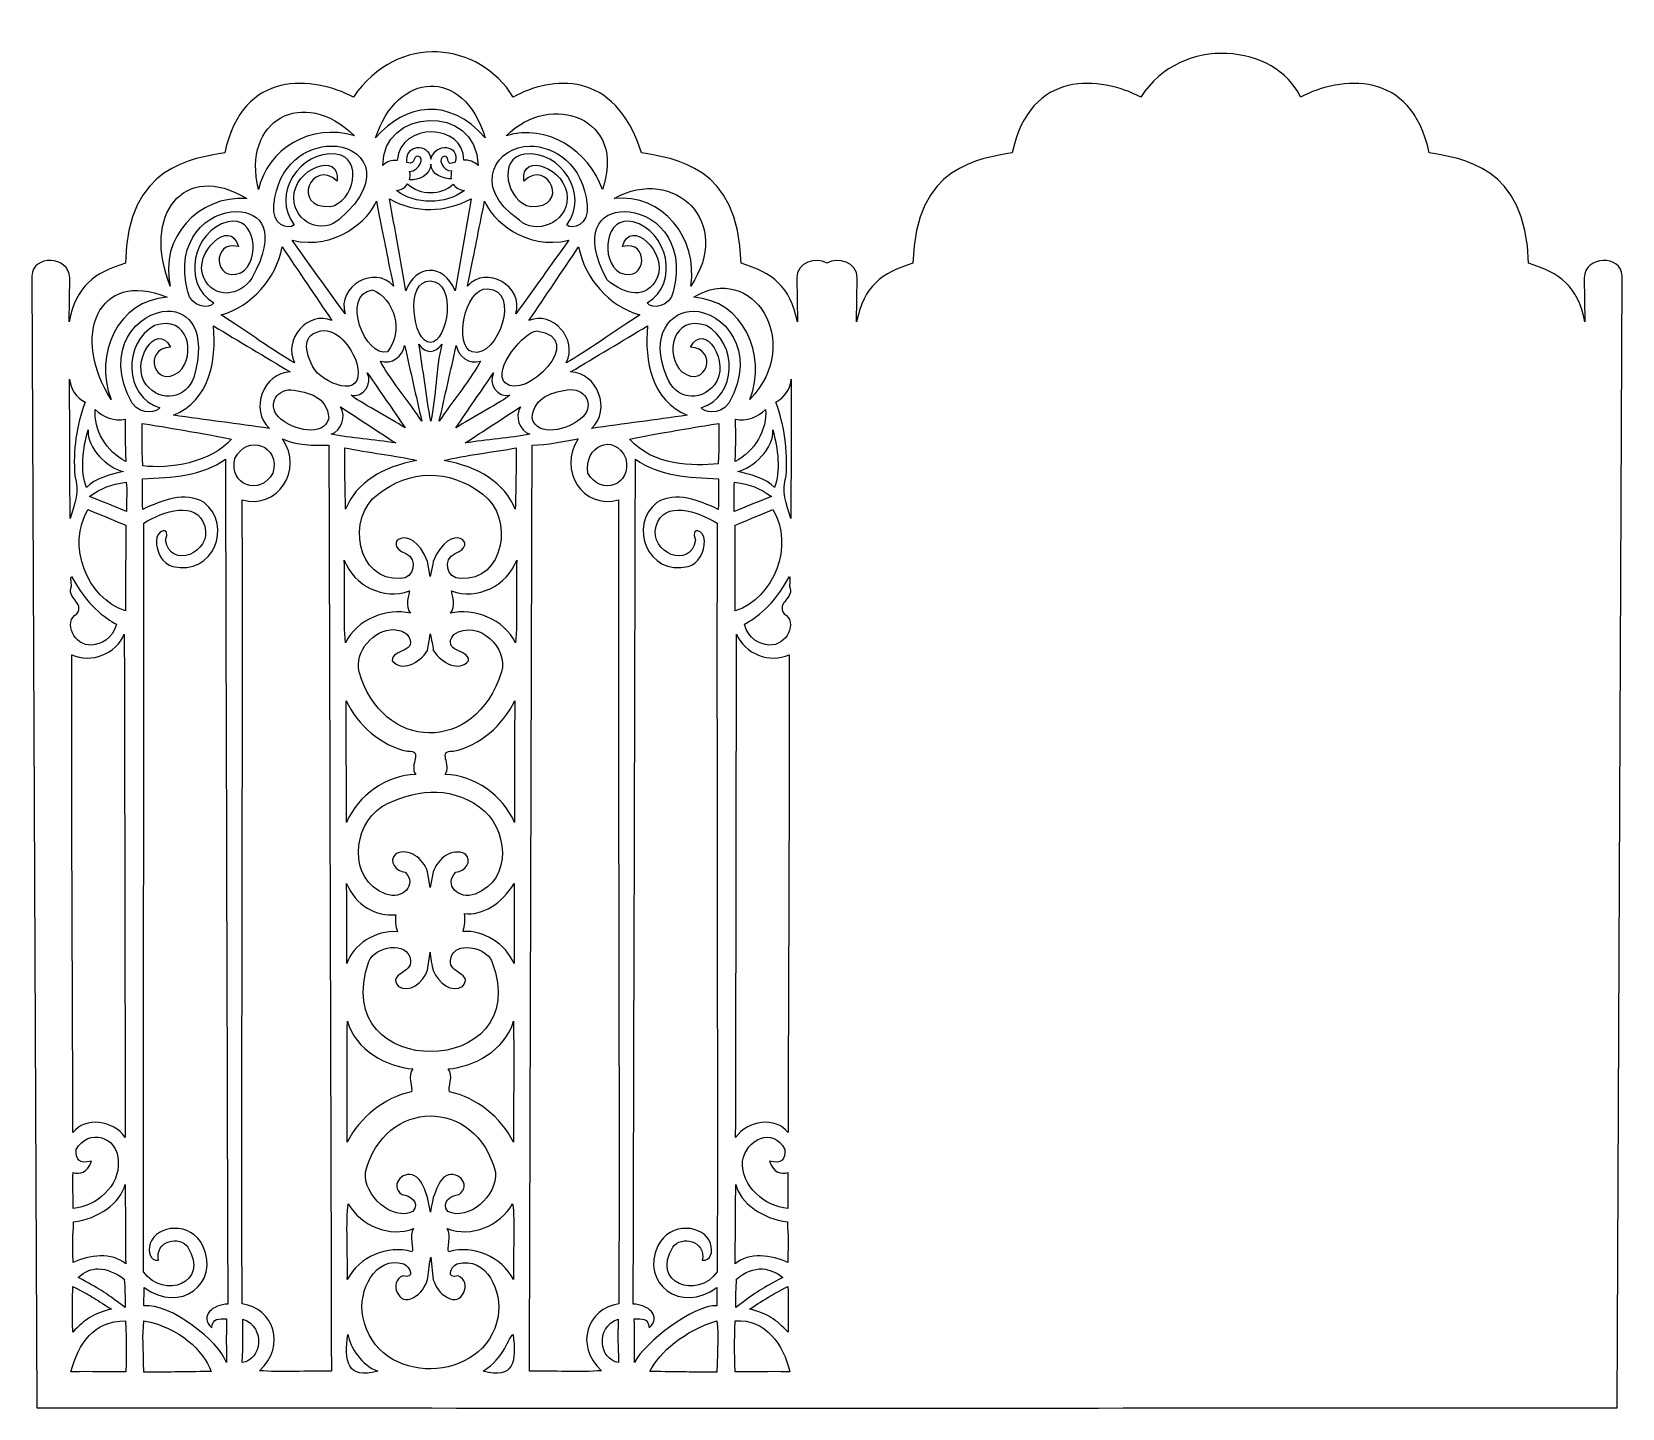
# Model space of a CAD drawing. Header units: centimetres. Extents: x -5.41 to 4.59, y -2.5 to 6.16.
import ezdxf

# ---------------------------------------------------------------- set-up
doc = ezdxf.new("R2010")
doc.units = ezdxf.units.CM
doc.header["$MEASUREMENT"] = 0
doc.layers.add('Layer 1', color=7, linetype='Continuous')

msp = doc.modelspace()

# ---------------------------------------------------------------- linework, layer by layer
at = {"layer": 'Layer 1'}
for points, knots in [([(-2.38048, 5.74491), (-2.14262, 5.87572), (-1.74332, 5.92414), (-1.5735, 5.39516), (-1.5735, 5.39516), (-1.37586, 5.35821), (-0.95969, 5.31875), (-0.94842, 4.70146), (-0.94842, 4.70146), (-0.74958, 4.638), (-0.64058, 4.55969), (-0.59372, 4.33187), (-0.59372, 4.33187), (-0.59372, 4.33187), (-0.59868, 4.60803), (-0.59868, 4.60803), (-0.59868, 4.60803), (-0.59661, 4.70981), (-0.47783, 4.74075), (-0.40851, 4.70146), (-0.40851, 4.70146), (-0.33919, 4.74075), (-0.21959, 4.70981), (-0.21751, 4.60803), (-0.21751, 4.60803), (-0.21751, 4.60803), (-0.22247, 4.33187), (-0.22247, 4.33187), (-0.22247, 4.33187), (-0.17561, 4.55969), (-0.06661, 4.638), (0.13223, 4.70146), (0.13223, 4.70146), (0.1435, 5.31876), (0.55884, 5.35821), (0.75649, 5.39516), (0.75649, 5.39516), (0.86979, 5.92414), (1.3131, 5.87572), (1.56429, 5.74491), (1.56429, 5.74491), (1.82329, 6.14543), (2.41431, 6.07484), (2.56971, 5.74491), (2.56971, 5.74491), (2.8209, 5.87572), (3.26503, 5.92414), (3.37834, 5.39516), (3.37834, 5.39516), (3.57599, 5.35821), (3.9905, 5.31875), (4.00177, 4.70146), (4.00177, 4.70146), (4.20061, 4.638), (4.31044, 4.55969), (4.3573, 4.33187), (4.3573, 4.33187), (4.3573, 4.33187), (4.35234, 4.60803), (4.35234, 4.60803), (4.35234, 4.60803), (4.35524, 4.75064), (4.58719, 4.75433), (4.59129, 4.62043), (4.59129, 4.62043), (4.59129, 4.62043), (4.55904, -2.49273), (4.55904, -2.49273), (4.55904, -2.49273), (1.2477, -2.49457), (-2.06389, -2.49521), (-5.37523, -2.49273), (-5.37523, -2.49273), (-5.37523, -2.49273), (-5.40748, 4.62043), (-5.40748, 4.62043), (-5.40748, 4.62043), (-5.40338, 4.75433), (-5.17226, 4.75064), (-5.16936, 4.60803), (-5.16936, 4.60803), (-5.16936, 4.60803), (-5.17349, 4.33187), (-5.17349, 4.33187), (-5.17349, 4.33187), (-5.12663, 4.55969), (-5.01763, 4.638), (-4.81878, 4.70146), (-4.81878, 4.70146), (-4.80751, 5.31876), (-4.39217, 5.35821), (-4.19453, 5.39516), (-4.19453, 5.39516), (-4.08122, 5.92414), (-3.63709, 5.87572), (-3.3859, 5.74491), (-3.3859, 5.74491), (-3.10463, 6.1551), (-2.59254, 6.09078), (-2.38048, 5.74491)], [0, 0, 0, 0, 0.0384615, 0.0384615, 0.0384615, 0.0384615, 0.0769231, 0.0769231, 0.0769231, 0.0769231, 0.1153846, 0.1153846, 0.1153846, 0.1153846, 0.1538462, 0.1538462, 0.1538462, 0.1538462, 0.1923077, 0.1923077, 0.1923077, 0.1923077, 0.2307692, 0.2307692, 0.2307692, 0.2307692, 0.2692308, 0.2692308, 0.2692308, 0.2692308, 0.3076923, 0.3076923, 0.3076923, 0.3076923, 0.3461538, 0.3461538, 0.3461538, 0.3461538, 0.3846154, 0.3846154, 0.3846154, 0.3846154, 0.4230769, 0.4230769, 0.4230769, 0.4230769, 0.4615385, 0.4615385, 0.4615385, 0.4615385, 0.5, 0.5, 0.5, 0.5, 0.5384615, 0.5384615, 0.5384615, 0.5384615, 0.5769231, 0.5769231, 0.5769231, 0.5769231, 0.6153846, 0.6153846, 0.6153846, 0.6153846, 0.6538462, 0.6538462, 0.6538462, 0.6538462, 0.6923077, 0.6923077, 0.6923077, 0.6923077, 0.7307692, 0.7307692, 0.7307692, 0.7307692, 0.7692308, 0.7692308, 0.7692308, 0.7692308, 0.8076923, 0.8076923, 0.8076923, 0.8076923, 0.8461538, 0.8461538, 0.8461538, 0.8461538, 0.8846154, 0.8846154, 0.8846154, 0.8846154, 0.9230769, 0.9230769, 0.9230769, 0.9230769, 1, 1, 1, 1]), ([(-3.24617, 5.48859), (-3.05899, 5.70724), (-2.78165, 5.7466), (-2.5566, 5.48859), (-2.5566, 5.48859), (-2.69554, 5.94105), (-3.11201, 5.90484), (-3.24617, 5.48859)], [0, 0, 0, 0, 0.3333333, 0.3333333, 0.3333333, 0.3333333, 1, 1, 1, 1]), ([(-3.98204, 5.16365), (-3.92611, 5.41653), (-3.65348, 5.58622), (-3.37846, 5.501), (-3.37846, 5.501), (-3.70065, 5.81766), (-4.09061, 5.60067), (-3.98204, 5.16365)], [0, 0, 0, 0, 0.3333333, 0.3333333, 0.3333333, 0.3333333, 1, 1, 1, 1]), ([(-3.19986, 5.31496), (-3.17556, 5.34362), (-3.14487, 5.34733), (-3.11057, 5.34721), (-3.11057, 5.34721), (-3.09123, 5.59179), (-2.687, 5.57894), (-2.69183, 5.34886), (-2.69183, 5.34886), (-2.66007, 5.35036), (-2.62418, 5.33868), (-2.60124, 5.31496), (-2.60124, 5.31496), (-2.61246, 5.71617), (-3.2107, 5.67013), (-3.19986, 5.31496)], [0, 0, 0, 0, 0.2, 0.2, 0.2, 0.2, 0.4, 0.4, 0.4, 0.4, 0.6, 0.6, 0.6, 0.6, 1, 1, 1, 1]), ([(-2.4243, 5.501), (-2.17005, 5.58102), (-1.90513, 5.4092), (-1.8199, 5.16365), (-1.8199, 5.16365), (-1.66237, 5.61398), (-2.14472, 5.78546), (-2.4243, 5.501)], [0, 0, 0, 0, 0.3333333, 0.3333333, 0.3333333, 0.3333333, 1, 1, 1, 1]), ([(-3.52563, 5.43733), (-3.67954, 5.43598), (-3.86198, 5.32488), (-3.8853, 5.06609), (-3.8853, 5.06609), (-3.90338, 4.94351), (-3.79195, 4.90556), (-3.75797, 4.94206), (-3.75797, 4.94206), (-3.90686, 5.13173), (-3.71744, 5.41279), (-3.49587, 5.38607), (-3.49587, 5.38607), (-3.31768, 5.36576), (-3.38242, 5.08135), (-3.53225, 5.05699), (-3.53225, 5.05699), (-3.78162, 5.04446), (-3.64764, 5.36278), (-3.48842, 5.2174), (-3.48842, 5.2174), (-3.46617, 5.40938), (-3.76184, 5.29459), (-3.76045, 5.11239), (-3.76045, 5.11239), (-3.75922, 4.94853), (-3.57497, 4.88543), (-3.47602, 4.97596), (-3.47602, 4.97596), (-3.16004, 5.24213), (-3.334, 5.44533), (-3.52563, 5.43733)], [0, 0, 0, 0, 0.1111111, 0.1111111, 0.1111111, 0.1111111, 0.2222222, 0.2222222, 0.2222222, 0.2222222, 0.3333333, 0.3333333, 0.3333333, 0.3333333, 0.4444444, 0.4444444, 0.4444444, 0.4444444, 0.5555556, 0.5555556, 0.5555556, 0.5555556, 0.6666667, 0.6666667, 0.6666667, 0.6666667, 0.7777778, 0.7777778, 0.7777778, 0.7777778, 1, 1, 1, 1]), ([(-3.04938, 5.33315), (-2.985, 5.31807), (-3.01739, 5.37448), (-2.98075, 5.37284), (-2.98075, 5.37284), (-2.93066, 5.3688), (-2.97226, 5.27998), (-3.03202, 5.27775), (-3.03202, 5.27775), (-3.02488, 5.25923), (-3.02969, 5.24243), (-3.03285, 5.22401), (-3.03285, 5.22401), (-2.97613, 5.22048), (-2.90065, 5.25184), (-2.8989, 5.32406), (-2.8989, 5.32406), (-2.9011, 5.25217), (-2.80802, 5.23033), (-2.76992, 5.23062), (-2.76992, 5.23062), (-2.7751, 5.24774), (-2.77075, 5.26414), (-2.76826, 5.28106), (-2.76826, 5.28106), (-2.82257, 5.27402), (-2.86397, 5.36744), (-2.81126, 5.37284), (-2.81126, 5.37284), (-2.77413, 5.3691), (-2.81078, 5.30425), (-2.74676, 5.33646), (-2.74676, 5.33646), (-2.71072, 5.44763), (-2.87343, 5.46136), (-2.89807, 5.35465), (-2.89807, 5.35465), (-2.91368, 5.46649), (-3.06592, 5.44569), (-3.04938, 5.33315)], [0, 0, 0, 0, 0.0909091, 0.0909091, 0.0909091, 0.0909091, 0.1818182, 0.1818182, 0.1818182, 0.1818182, 0.2727273, 0.2727273, 0.2727273, 0.2727273, 0.3636364, 0.3636364, 0.3636364, 0.3636364, 0.4545455, 0.4545455, 0.4545455, 0.4545455, 0.5454545, 0.5454545, 0.5454545, 0.5454545, 0.6363636, 0.6363636, 0.6363636, 0.6363636, 0.7272727, 0.7272727, 0.7272727, 0.7272727, 0.8181818, 0.8181818, 0.8181818, 0.8181818, 1, 1, 1, 1]), ([(-2.27713, 5.43733), (-2.47502, 5.43907), (-2.66076, 5.19446), (-2.34208, 4.97057), (-2.34208, 4.97057), (-2.24313, 4.88004), (-2.04272, 4.94853), (-2.04148, 5.11239), (-2.04148, 5.11239), (-2.04009, 5.29459), (-2.33659, 5.40938), (-2.31433, 5.2174), (-2.31433, 5.2174), (-2.15512, 5.36278), (-2.02113, 5.04446), (-2.27051, 5.05699), (-2.27051, 5.05699), (-2.42034, 5.08135), (-2.48508, 5.36576), (-2.30689, 5.38607), (-2.30689, 5.38607), (-2.08532, 5.41279), (-1.8959, 5.13173), (-2.04479, 4.94206), (-2.04479, 4.94206), (-2.0108, 4.90556), (-1.89855, 4.94351), (-1.91663, 5.06609), (-1.91663, 5.06609), (-1.93995, 5.32488), (-2.12322, 5.43598), (-2.27713, 5.43733)], [0, 0, 0, 0, 0.1111111, 0.1111111, 0.1111111, 0.1111111, 0.2222222, 0.2222222, 0.2222222, 0.2222222, 0.3333333, 0.3333333, 0.3333333, 0.3333333, 0.4444444, 0.4444444, 0.4444444, 0.4444444, 0.5555556, 0.5555556, 0.5555556, 0.5555556, 0.6666667, 0.6666667, 0.6666667, 0.6666667, 0.7777778, 0.7777778, 0.7777778, 0.7777778, 1, 1, 1, 1]), ([(-4.53683, 4.55759), (-4.6075, 4.85885), (-4.36202, 5.12734), (-4.05645, 5.10743), (-4.05645, 5.10743), (-4.4536, 5.35033), (-4.7176, 4.99845), (-4.53683, 4.55759)], [0, 0, 0, 0, 0.3333333, 0.3333333, 0.3333333, 0.3333333, 1, 1, 1, 1]), ([(-1.74548, 5.10743), (-1.44521, 5.14103), (-1.21464, 4.85726), (-1.2651, 4.55759), (-1.2651, 4.55759), (-0.99186, 4.95134), (-1.36722, 5.32155), (-1.74548, 5.10743)], [0, 0, 0, 0, 0.3333333, 0.3333333, 0.3333333, 0.3333333, 1, 1, 1, 1]), ([(-2.64506, 5.10495), (-2.81125, 5.02125), (-2.99205, 5.01135), (-3.15769, 5.10495), (-3.15769, 5.10495), (-3.1241, 4.91266), (-3.09042, 4.72011), (-3.05682, 4.52782), (-3.05682, 4.52782), (-2.99393, 4.6898), (-2.82362, 4.70623), (-2.74511, 4.52782), (-2.74511, 4.52782), (-2.71152, 4.72011), (-2.67866, 4.91266), (-2.64506, 5.10495)], [0, 0, 0, 0, 0.2, 0.2, 0.2, 0.2, 0.4, 0.4, 0.4, 0.4, 0.6, 0.6, 0.6, 0.6, 1, 1, 1, 1]), ([(-3.04525, 5.1992), (-3.06062, 5.17492), (-3.0844, 5.16129), (-3.1147, 5.15786), (-3.1147, 5.15786), (-3.0009, 5.06597), (-2.80269, 5.06853), (-2.68806, 5.15786), (-2.68806, 5.15786), (-2.71727, 5.16176), (-2.74325, 5.17494), (-2.75834, 5.19838), (-2.75834, 5.19838), (-2.83182, 5.12399), (-2.96885, 5.12812), (-3.04525, 5.1992)], [0, 0, 0, 0, 0.2, 0.2, 0.2, 0.2, 0.4, 0.4, 0.4, 0.4, 0.6, 0.6, 0.6, 0.6, 1, 1, 1, 1]), ([(-4.12012, 5.02557), (-4.29477, 5.02747), (-4.51566, 4.85031), (-4.42604, 4.52038), (-4.42604, 4.52038), (-4.41073, 4.42886), (-4.28935, 4.4063), (-4.26398, 4.45093), (-4.26398, 4.45093), (-4.46954, 4.57427), (-4.39192, 4.90583), (-4.17551, 4.96108), (-4.17551, 4.96108), (-4.0019, 5.00661), (-3.96218, 4.71811), (-4.09366, 4.6411), (-4.09366, 4.6411), (-4.26458, 4.57003), (-4.27941, 4.84965), (-4.10854, 4.80564), (-4.10854, 4.80564), (-4.15571, 4.99234), (-4.39766, 4.76386), (-4.32682, 4.60968), (-4.32682, 4.60968), (-4.26328, 4.47139), (-4.09861, 4.49244), (-4.02424, 4.60644), (-4.02424, 4.60644), (-3.85936, 4.90516), (-3.96601, 5.0239), (-4.12012, 5.02557)], [0, 0, 0, 0, 0.1111111, 0.1111111, 0.1111111, 0.1111111, 0.2222222, 0.2222222, 0.2222222, 0.2222222, 0.3333333, 0.3333333, 0.3333333, 0.3333333, 0.4444444, 0.4444444, 0.4444444, 0.4444444, 0.5555556, 0.5555556, 0.5555556, 0.5555556, 0.6666667, 0.6666667, 0.6666667, 0.6666667, 0.7777778, 0.7777778, 0.7777778, 0.7777778, 1, 1, 1, 1]), ([(-3.2412, 5.09172), (-3.28707, 4.97642), (-3.4934, 4.77879), (-3.7712, 4.84532), (-3.7712, 4.84532), (-3.66002, 4.69079), (-3.54917, 4.53684), (-3.43799, 4.3823), (-3.43799, 4.3823), (-3.49111, 4.55535), (-3.25102, 4.69367), (-3.13372, 4.55594), (-3.13372, 4.55594), (-3.18424, 4.80085), (-3.18556, 4.81314), (-3.2412, 5.09172)], [0, 0, 0, 0, 0.2, 0.2, 0.2, 0.2, 0.4, 0.4, 0.4, 0.4, 0.6, 0.6, 0.6, 0.6, 1, 1, 1, 1]), ([(-2.56073, 5.09172), (-2.61637, 4.81314), (-2.61852, 4.80085), (-2.66904, 4.55594), (-2.66904, 4.55594), (-2.55173, 4.69367), (-2.31165, 4.55535), (-2.36477, 4.3823), (-2.36477, 4.3823), (-2.25359, 4.53684), (-2.14191, 4.69079), (-2.03074, 4.84532), (-2.03074, 4.84532), (-2.30853, 4.77879), (-2.51486, 4.97642), (-2.56073, 5.09172)], [0, 0, 0, 0, 0.2, 0.2, 0.2, 0.2, 0.4, 0.4, 0.4, 0.4, 0.6, 0.6, 0.6, 0.6, 1, 1, 1, 1]), ([(-1.68264, 5.02557), (-1.83675, 5.0239), (-1.95418, 4.89438), (-1.7893, 4.59566), (-1.7893, 4.59566), (-1.67926, 4.49949), (-1.53948, 4.47139), (-1.47594, 4.60968), (-1.47594, 4.60968), (-1.4051, 4.76386), (-1.64622, 4.99235), (-1.69339, 4.80564), (-1.69339, 4.80564), (-1.52252, 4.84965), (-1.53818, 4.57003), (-1.7091, 4.6411), (-1.7091, 4.6411), (-1.84058, 4.71811), (-1.80086, 5.00661), (-1.62725, 4.96108), (-1.62725, 4.96108), (-1.41083, 4.90583), (-1.33239, 4.57427), (-1.53795, 4.45093), (-1.53795, 4.45093), (-1.51259, 4.4063), (-1.39121, 4.42886), (-1.37589, 4.52038), (-1.37589, 4.52038), (-1.28628, 4.85031), (-1.50799, 5.02747), (-1.68264, 5.02557)], [0, 0, 0, 0, 0.1111111, 0.1111111, 0.1111111, 0.1111111, 0.2222222, 0.2222222, 0.2222222, 0.2222222, 0.3333333, 0.3333333, 0.3333333, 0.3333333, 0.4444444, 0.4444444, 0.4444444, 0.4444444, 0.5555556, 0.5555556, 0.5555556, 0.5555556, 0.6666667, 0.6666667, 0.6666667, 0.6666667, 0.7777778, 0.7777778, 0.7777778, 0.7777778, 1, 1, 1, 1]), ([(-3.83321, 4.80316), (-3.87206, 4.60375), (-4.02379, 4.42951), (-4.21768, 4.37652), (-4.21768, 4.37652), (-4.07033, 4.28317), (-3.87223, 4.13661), (-3.75549, 4.07555), (-3.75549, 4.07555), (-3.83038, 4.22166), (-3.66997, 4.40509), (-3.52067, 4.34014), (-3.52067, 4.34014), (-3.62492, 4.49469), (-3.72896, 4.6486), (-3.83321, 4.80316)], [0, 0, 0, 0, 0.2, 0.2, 0.2, 0.2, 0.4, 0.4, 0.4, 0.4, 0.6, 0.6, 0.6, 0.6, 1, 1, 1, 1]), ([(-1.96955, 4.80316), (-2.0738, 4.6486), (-2.17784, 4.49469), (-2.28209, 4.34014), (-2.28209, 4.34014), (-2.13279, 4.40509), (-1.97238, 4.22166), (-2.04727, 4.07555), (-2.04727, 4.07555), (-1.93052, 4.13661), (-1.73161, 4.28317), (-1.58425, 4.37652), (-1.58425, 4.37652), (-1.77814, 4.42951), (-1.9307, 4.60375), (-1.96955, 4.80316)], [0, 0, 0, 0, 0.2, 0.2, 0.2, 0.2, 0.4, 0.4, 0.4, 0.4, 0.6, 0.6, 0.6, 0.6, 1, 1, 1, 1]), ([(-1.24608, 4.48648), (-0.9367, 4.46824), (-0.78255, 4.12733), (-0.89303, 3.84487), (-0.89303, 3.84487), (-0.5452, 4.2048), (-0.88402, 4.71697), (-1.24608, 4.48648)], [0, 0, 0, 0, 0.3333333, 0.3333333, 0.3333333, 0.3333333, 1, 1, 1, 1]), ([(-4.90891, 3.84487), (-5.01939, 4.12733), (-4.86605, 4.46824), (-4.55668, 4.48648), (-4.55668, 4.48648), (-4.99634, 4.66949), (-5.16137, 4.23494), (-4.90891, 3.84487)], [0, 0, 0, 0, 0.3333333, 0.3333333, 0.3333333, 0.3333333, 1, 1, 1, 1]), ([(-3.26601, 4.53361), (-3.47029, 4.50035), (-3.30831, 4.10354), (-3.17175, 4.14335), (-3.17175, 4.14335), (-3.06578, 4.27447), (-3.12814, 4.4747), (-3.26601, 4.53361)], [0, 0, 0, 0, 0.3333333, 0.3333333, 0.3333333, 0.3333333, 1, 1, 1, 1]), ([(-2.90386, 4.58984), (-3.06257, 4.59369), (-3.01436, 4.20289), (-2.90055, 4.20288), (-2.90055, 4.20288), (-2.79347, 4.20288), (-2.72905, 4.58555), (-2.90386, 4.58984)], [0, 0, 0, 0, 0.3333333, 0.3333333, 0.3333333, 0.3333333, 1, 1, 1, 1]), ([(-2.54171, 4.54023), (-2.69332, 4.54407), (-2.75189, 4.17485), (-2.63845, 4.14335), (-2.63845, 4.14335), (-2.47625, 4.09832), (-2.33016, 4.5349), (-2.54171, 4.54023)], [0, 0, 0, 0, 0.3333333, 0.3333333, 0.3333333, 0.3333333, 1, 1, 1, 1]), ([(-4.55337, 4.39967), (-4.73862, 4.39651), (-4.96455, 4.16007), (-4.77661, 3.82089), (-4.77661, 3.82089), (-4.7142, 3.73759), (-4.61298, 3.76871), (-4.60298, 3.79195), (-4.60298, 3.79195), (-4.83154, 3.86187), (-4.83326, 4.20258), (-4.63605, 4.30872), (-4.63605, 4.30872), (-4.42201, 4.3804), (-4.37182, 4.12435), (-4.48144, 4.01767), (-4.48144, 4.01767), (-4.63749, 3.90571), (-4.71398, 4.16398), (-4.53518, 4.17394), (-4.53518, 4.17394), (-4.62479, 4.34382), (-4.7932, 4.07014), (-4.68814, 3.93747), (-4.68814, 3.93747), (-4.59409, 3.8187), (-4.43514, 3.85337), (-4.38966, 3.98212), (-4.38966, 3.98212), (-4.30462, 4.27967), (-4.41819, 4.40197), (-4.55337, 4.39967)], [0, 0, 0, 0, 0.1111111, 0.1111111, 0.1111111, 0.1111111, 0.2222222, 0.2222222, 0.2222222, 0.2222222, 0.3333333, 0.3333333, 0.3333333, 0.3333333, 0.4444444, 0.4444444, 0.4444444, 0.4444444, 0.5555556, 0.5555556, 0.5555556, 0.5555556, 0.6666667, 0.6666667, 0.6666667, 0.6666667, 0.7777778, 0.7777778, 0.7777778, 0.7777778, 1, 1, 1, 1]), ([(-1.24856, 4.39967), (-1.38374, 4.40197), (-1.53229, 4.25228), (-1.41227, 3.98212), (-1.41227, 3.98212), (-1.36679, 3.85337), (-1.20867, 3.8187), (-1.11462, 3.93747), (-1.11462, 3.93747), (-1.00956, 4.07014), (-1.17714, 4.34382), (-1.26675, 4.17394), (-1.26675, 4.17394), (-1.08795, 4.16398), (-1.16444, 3.90571), (-1.32049, 4.01767), (-1.32049, 4.01767), (-1.43011, 4.12435), (-1.38075, 4.3804), (-1.1667, 4.30872), (-1.1667, 4.30872), (-0.9695, 4.20258), (-0.9704, 3.86187), (-1.19895, 3.79195), (-1.19895, 3.79195), (-1.18895, 3.76871), (-1.08773, 3.73759), (-1.02532, 3.82089), (-1.02532, 3.82089), (-0.83738, 4.16007), (-1.06331, 4.39651), (-1.24856, 4.39967)], [0, 0, 0, 0, 0.1111111, 0.1111111, 0.1111111, 0.1111111, 0.2222222, 0.2222222, 0.2222222, 0.2222222, 0.3333333, 0.3333333, 0.3333333, 0.3333333, 0.4444444, 0.4444444, 0.4444444, 0.4444444, 0.5555556, 0.5555556, 0.5555556, 0.5555556, 0.6666667, 0.6666667, 0.6666667, 0.6666667, 0.7777778, 0.7777778, 0.7777778, 0.7777778, 1, 1, 1, 1]), ([(-4.26564, 4.30706), (-4.24492, 4.0831), (-4.29135, 3.8397), (-4.51617, 3.74482), (-4.51617, 3.74482), (-4.31534, 3.71723), (-4.11423, 3.69056), (-3.91341, 3.66297), (-3.91341, 3.66297), (-4.04037, 3.7779), (-3.95065, 4.01443), (-3.78277, 4.01767), (-3.78277, 4.01767), (-3.94379, 4.1142), (-4.10462, 4.21054), (-4.26564, 4.30706)], [0, 0, 0, 0, 0.2, 0.2, 0.2, 0.2, 0.4, 0.4, 0.4, 0.4, 0.6, 0.6, 0.6, 0.6, 1, 1, 1, 1]), ([(-1.53629, 4.30706), (-1.69731, 4.21054), (-1.85897, 4.1142), (-2.01999, 4.01767), (-2.01999, 4.01767), (-1.85211, 4.01443), (-1.76156, 3.7779), (-1.88852, 3.66297), (-1.88852, 3.66297), (-1.6877, 3.69056), (-1.48742, 3.71723), (-1.28659, 3.74482), (-1.28659, 3.74482), (-1.51141, 3.8397), (-1.55701, 4.0831), (-1.53629, 4.30706)], [0, 0, 0, 0, 0.2, 0.2, 0.2, 0.2, 0.4, 0.4, 0.4, 0.4, 0.6, 0.6, 0.6, 0.6, 1, 1, 1, 1]), ([(-3.56945, 4.27812), (-3.69132, 4.26682), (-3.70773, 4.18323), (-3.64056, 4.04909), (-3.64056, 4.04909), (-3.58371, 3.94609), (-3.31506, 3.83597), (-3.36027, 4.0524), (-3.36027, 4.0524), (-3.38121, 4.15264), (-3.47367, 4.27783), (-3.56945, 4.27812)], [0, 0, 0, 0, 0.25, 0.25, 0.25, 0.25, 0.5, 0.5, 0.5, 0.5, 1, 1, 1, 1]), ([(-2.23331, 4.27482), (-2.30542, 4.27761), (-2.51513, 4.02973), (-2.43092, 3.94988), (-2.43092, 3.94988), (-2.30887, 3.82861), (-1.90589, 4.23262), (-2.23331, 4.27482)], [0, 0, 0, 0, 0.3333333, 0.3333333, 0.3333333, 0.3333333, 1, 1, 1, 1]), ([(-3.06344, 4.18387), (-3.07482, 4.11268), (-3.14718, 4.06399), (-3.21557, 4.08465), (-3.21557, 4.08465), (-3.16935, 3.99133), (-3.03464, 3.82701), (-2.95595, 3.70762), (-2.95595, 3.70762), (-2.99176, 3.86627), (-3.02763, 4.02521), (-3.06344, 4.18387)], [0, 0, 0, 0, 0.25, 0.25, 0.25, 0.25, 0.5, 0.5, 0.5, 0.5, 1, 1, 1, 1]), ([(-2.82945, 4.19131), (-2.87072, 4.13527), (-2.933, 4.12901), (-2.97331, 4.19131), (-2.97331, 4.19131), (-2.94715, 4.0301), (-2.92745, 3.86749), (-2.89973, 3.70844), (-2.89973, 3.70844), (-2.8642, 3.86299), (-2.86951, 4.03258), (-2.82945, 4.19131)], [0, 0, 0, 0, 0.25, 0.25, 0.25, 0.25, 0.5, 0.5, 0.5, 0.5, 1, 1, 1, 1]), ([(-2.7385, 4.18387), (-2.77431, 4.02521), (-2.81017, 3.86627), (-2.84598, 3.70762), (-2.84598, 3.70762), (-2.76729, 3.82701), (-2.63341, 3.99133), (-2.58719, 4.08465), (-2.58719, 4.08465), (-2.65558, 4.06399), (-2.72712, 4.11268), (-2.7385, 4.18387)], [0, 0, 0, 0, 0.25, 0.25, 0.25, 0.25, 0.5, 0.5, 0.5, 0.5, 1, 1, 1, 1]), ([(-3.29825, 4.01189), (-3.26174, 3.94319), (-3.32335, 3.85535), (-3.39995, 3.8705), (-3.39995, 3.8705), (-3.35461, 3.83145), (-3.15838, 3.72784), (-3.0593, 3.66545), (-3.0593, 3.66545), (-3.13884, 3.78097), (-3.21872, 3.89637), (-3.29825, 4.01189)], [0, 0, 0, 0, 0.25, 0.25, 0.25, 0.25, 0.5, 0.5, 0.5, 0.5, 1, 1, 1, 1]), ([(-2.5045, 4.01189), (-2.58404, 3.89637), (-2.6631, 3.78097), (-2.74263, 3.66545), (-2.74263, 3.66545), (-2.64355, 3.72784), (-2.44815, 3.83145), (-2.40281, 3.8705), (-2.40281, 3.8705), (-2.47941, 3.85535), (-2.54102, 3.94319), (-2.5045, 4.01189)], [0, 0, 0, 0, 0.25, 0.25, 0.25, 0.25, 0.5, 0.5, 0.5, 0.5, 1, 1, 1, 1]), ([(-5.17018, 3.97303), (-5.16939, 3.68054), (-5.16767, 3.38825), (-5.16687, 3.09577), (-5.16687, 3.09577), (-5.14018, 3.18848), (-5.10415, 3.26601), (-5.13711, 3.36531), (-5.13711, 3.36531), (-5.14883, 3.52168), (-5.12711, 3.68191), (-5.07262, 3.82833), (-5.07262, 3.82833), (-5.12748, 3.85466), (-5.16535, 3.91175), (-5.17018, 3.97303)], [0, 0, 0, 0, 0.2, 0.2, 0.2, 0.2, 0.4, 0.4, 0.4, 0.4, 0.6, 0.6, 0.6, 0.6, 1, 1, 1, 1]), ([(-3.77947, 3.90523), (-3.87677, 3.90559), (-3.93458, 3.79573), (-3.84148, 3.72167), (-3.84148, 3.72167), (-3.77, 3.65536), (-3.57175, 3.60335), (-3.54051, 3.72746), (-3.54051, 3.72746), (-3.55118, 3.86226), (-3.66591, 3.89136), (-3.77947, 3.90523)], [0, 0, 0, 0, 0.25, 0.25, 0.25, 0.25, 0.5, 0.5, 0.5, 0.5, 1, 1, 1, 1]), ([(-2.02164, 3.90688), (-2.13242, 3.89305), (-2.25036, 3.86407), (-2.26225, 3.72746), (-2.26225, 3.72746), (-2.23101, 3.60335), (-2.03194, 3.65536), (-1.96045, 3.72167), (-1.96045, 3.72167), (-1.86232, 3.79486), (-1.92049, 3.90954), (-2.02164, 3.90688)], [0, 0, 0, 0, 0.25, 0.25, 0.25, 0.25, 0.5, 0.5, 0.5, 0.5, 1, 1, 1, 1]), ([(-0.63258, 3.97303), (-0.63741, 3.91175), (-0.67528, 3.85466), (-0.73014, 3.82833), (-0.73014, 3.82833), (-0.67565, 3.68191), (-0.6531, 3.52168), (-0.66482, 3.36531), (-0.66482, 3.36531), (-0.69779, 3.26601), (-0.66176, 3.18848), (-0.63506, 3.09577), (-0.63506, 3.09577), (-0.63426, 3.38825), (-0.63337, 3.68054), (-0.63258, 3.97303)], [0, 0, 0, 0, 0.2, 0.2, 0.2, 0.2, 0.4, 0.4, 0.4, 0.4, 0.6, 0.6, 0.6, 0.6, 1, 1, 1, 1]), ([(-5.00812, 3.7812), (-5.02128, 3.65961), (-4.93743, 3.51311), (-4.8163, 3.45544), (-4.8163, 3.45544), (-4.8209, 3.58902), (-4.82217, 3.60563), (-4.81961, 3.72085), (-4.81961, 3.72085), (-4.8855, 3.70382), (-4.96295, 3.73362), (-5.00812, 3.7812)], [0, 0, 0, 0, 0.25, 0.25, 0.25, 0.25, 0.5, 0.5, 0.5, 0.5, 1, 1, 1, 1]), ([(-3.4661, 3.79774), (-3.42994, 3.7381), (-3.45929, 3.6485), (-3.52563, 3.62576), (-3.52563, 3.62576), (-3.40443, 3.60377), (-3.25244, 3.59023), (-3.11966, 3.57119), (-3.11966, 3.57119), (-3.23524, 3.64673), (-3.35053, 3.7222), (-3.4661, 3.79774)], [0, 0, 0, 0, 0.25, 0.25, 0.25, 0.25, 0.5, 0.5, 0.5, 0.5, 1, 1, 1, 1]), ([(-2.33583, 3.79774), (-2.4514, 3.7222), (-2.56752, 3.64673), (-2.6831, 3.57119), (-2.6831, 3.57119), (-2.55032, 3.59023), (-2.39751, 3.60377), (-2.2763, 3.62576), (-2.2763, 3.62576), (-2.34264, 3.6485), (-2.372, 3.7381), (-2.33583, 3.79774)], [0, 0, 0, 0, 0.25, 0.25, 0.25, 0.25, 0.5, 0.5, 0.5, 0.5, 1, 1, 1, 1]), ([(-0.79463, 3.7812), (-0.83981, 3.73362), (-0.91726, 3.70382), (-0.98315, 3.72085), (-0.98315, 3.72085), (-0.98059, 3.60563), (-0.98104, 3.58902), (-0.98563, 3.45544), (-0.98563, 3.45544), (-0.8645, 3.51311), (-0.78148, 3.65961), (-0.79463, 3.7812)], [0, 0, 0, 0, 0.25, 0.25, 0.25, 0.25, 0.5, 0.5, 0.5, 0.5, 1, 1, 1, 1]), ([(-5.0536, 3.65305), (-5.08815, 3.53614), (-5.10241, 3.39169), (-5.06435, 3.2909), (-5.06435, 3.2909), (-5.01622, 3.34665), (-4.90228, 3.37707), (-4.83118, 3.39094), (-4.83118, 3.39094), (-4.92848, 3.41187), (-5.06478, 3.53914), (-5.0536, 3.65305)], [0, 0, 0, 0, 0.25, 0.25, 0.25, 0.25, 0.5, 0.5, 0.5, 0.5, 1, 1, 1, 1]), ([(-4.71377, 3.69439), (-4.71289, 3.64362), (-4.71741, 3.55268), (-4.71047, 3.42732), (-4.71047, 3.42732), (-4.54609, 3.40598), (-4.28043, 3.44531), (-4.15236, 3.596), (-4.15236, 3.596), (-4.44205, 3.64964), (-4.45005, 3.65034), (-4.71377, 3.69439)], [0, 0, 0, 0, 0.25, 0.25, 0.25, 0.25, 0.5, 0.5, 0.5, 0.5, 1, 1, 1, 1]), ([(-4.13004, 3.47445), (-4.17174, 3.30482), (-3.97326, 3.23638), (-3.89191, 3.38102), (-3.89191, 3.38102), (-3.84028, 3.55555), (-4.05482, 3.63062), (-4.13004, 3.47445)], [0, 0, 0, 0, 0.3333333, 0.3333333, 0.3333333, 0.3333333, 1, 1, 1, 1]), ([(-1.91085, 3.38102), (-1.8295, 3.23638), (-1.63102, 3.30482), (-1.67272, 3.47445), (-1.67272, 3.47445), (-1.74847, 3.64046), (-1.93971, 3.55051), (-1.91085, 3.38102)], [0, 0, 0, 0, 0.3333333, 0.3333333, 0.3333333, 0.3333333, 1, 1, 1, 1]), ([(-1.08816, 3.69439), (-1.35189, 3.65034), (-1.36071, 3.64964), (-1.6504, 3.596), (-1.6504, 3.596), (-1.49998, 3.42516), (-1.24851, 3.42472), (-1.09229, 3.43973), (-1.09229, 3.43973), (-1.08535, 3.56508), (-1.08904, 3.64362), (-1.08816, 3.69439)], [0, 0, 0, 0, 0.25, 0.25, 0.25, 0.25, 0.5, 0.5, 0.5, 0.5, 1, 1, 1, 1]), ([(-0.74916, 3.65305), (-0.73798, 3.53914), (-0.87345, 3.41187), (-0.97075, 3.39094), (-0.97075, 3.39094), (-0.89966, 3.37707), (-0.78654, 3.34665), (-0.73841, 3.2909), (-0.73841, 3.2909), (-0.70035, 3.39169), (-0.71461, 3.53614), (-0.74916, 3.65305)], [0, 0, 0, 0, 0.25, 0.25, 0.25, 0.25, 0.5, 0.5, 0.5, 0.5, 1, 1, 1, 1]), ([(-3.83073, 3.59682), (-3.69925, 3.40041), (-3.86002, 3.15028), (-4.08456, 3.214), (-4.08456, 3.214), (-4.08003, 1.54276), (-4.08993, -0.1683), (-4.08539, -1.83954), (-4.08539, -1.83954), (-3.88825, -1.86767), (-3.80428, -2.09984), (-3.97625, -2.25956), (-3.97625, -2.25956), (-3.84837, -2.27042), (-3.67056, -2.25996), (-3.52398, -2.26287), (-3.52398, -2.26287), (-3.52924, -0.32261), (-3.53442, 1.6177), (-3.53969, 3.55796), (-3.53969, 3.55796), (-3.63878, 3.55566), (-3.73984, 3.55478), (-3.83073, 3.59682)], [0, 0, 0, 0, 0.1428571, 0.1428571, 0.1428571, 0.1428571, 0.2857143, 0.2857143, 0.2857143, 0.2857143, 0.4285714, 0.4285714, 0.4285714, 0.4285714, 0.5714286, 0.5714286, 0.5714286, 0.5714286, 0.7142857, 0.7142857, 0.7142857, 0.7142857, 1, 1, 1, 1]), ([(-3.44047, 3.5406), (-3.43877, 3.35126), (-3.43922, 3.32723), (-3.43468, 3.15447), (-3.43468, 3.15447), (-3.36991, 3.32266), (-3.19923, 3.42134), (-2.9882, 3.46122), (-2.9882, 3.46122), (-3.10784, 3.48976), (-3.30131, 3.51251), (-3.44047, 3.5406)], [0, 0, 0, 0, 0.25, 0.25, 0.25, 0.25, 0.5, 0.5, 0.5, 0.5, 1, 1, 1, 1]), ([(-2.36147, 3.5406), (-2.50058, 3.5137), (-2.68748, 3.49408), (-2.81456, 3.46122), (-2.81456, 3.46122), (-2.60352, 3.42134), (-2.43285, 3.32266), (-2.36808, 3.15447), (-2.36808, 3.15447), (-2.36354, 3.32723), (-2.36317, 3.35126), (-2.36147, 3.5406)], [0, 0, 0, 0, 0.25, 0.25, 0.25, 0.25, 0.5, 0.5, 0.5, 0.5, 1, 1, 1, 1]), ([(-1.97203, 3.59682), (-2.06949, 3.58219), (-2.16358, 3.55745), (-2.26225, 3.55796), (-2.26225, 3.55796), (-2.26751, 1.6177), (-2.27351, -0.32261), (-2.27878, -2.26287), (-2.27878, -2.26287), (-2.1322, -2.25996), (-1.95439, -2.27042), (-1.82651, -2.25956), (-1.82651, -2.25956), (-1.99848, -2.09984), (-1.91368, -1.86767), (-1.71654, -1.83954), (-1.71654, -1.83954), (-1.712, -0.1683), (-1.72273, 1.54276), (-1.7182, 3.214), (-1.7182, 3.214), (-1.94273, 3.15028), (-2.10351, 3.40041), (-1.97203, 3.59682)], [0, 0, 0, 0, 0.1428571, 0.1428571, 0.1428571, 0.1428571, 0.2857143, 0.2857143, 0.2857143, 0.2857143, 0.4285714, 0.4285714, 0.4285714, 0.4285714, 0.5714286, 0.5714286, 0.5714286, 0.5714286, 0.7142857, 0.7142857, 0.7142857, 0.7142857, 1, 1, 1, 1]), ([(-4.1904, 3.46949), (-4.33662, 3.36235), (-4.5239, 3.35456), (-4.71212, 3.34629), (-4.71212, 3.34629), (-4.71057, 3.28833), (-4.71223, 3.23584), (-4.71047, 3.15365), (-4.71047, 3.15365), (-4.58488, 3.21171), (-4.44723, 3.26863), (-4.32434, 3.19747), (-4.32434, 3.19747), (-4.14293, 3.05307), (-4.26566, 2.7327), (-4.52113, 2.7948), (-4.52113, 2.7948), (-4.58702, 2.81083), (-4.62597, 2.88739), (-4.62448, 2.95686), (-4.62448, 2.95686), (-4.62699, 3.023), (-4.52958, 3.05733), (-4.5666, 2.95934), (-4.5666, 2.95934), (-4.53882, 2.77471), (-4.27198, 2.87863), (-4.32021, 3.04864), (-4.32021, 3.04864), (-4.36988, 3.2162), (-4.58218, 3.1401), (-4.70385, 3.06766), (-4.70385, 3.06766), (-4.70053, 1.5733), (-4.70801, -0.14427), (-4.70468, -1.63862), (-4.70468, -1.63862), (-4.57935, -1.81594), (-4.28562, -1.70761), (-4.42604, -1.484), (-4.42604, -1.484), (-4.47475, -1.40645), (-4.63713, -1.44304), (-4.61042, -1.56503), (-4.61042, -1.56503), (-4.66452, -1.57107), (-4.67938, -1.51212), (-4.66251, -1.46085), (-4.66251, -1.46085), (-4.62321, -1.34141), (-4.40641, -1.32013), (-4.33178, -1.47491), (-4.33178, -1.47491), (-4.21899, -1.70885), (-4.47726, -1.90684), (-4.70055, -1.73619), (-4.70055, -1.73619), (-4.70257, -1.78113), (-4.70159, -1.79868), (-4.70303, -1.85194), (-4.70303, -1.85194), (-4.53817, -1.8319), (-4.2295, -2.07562), (-4.18378, -2.2083), (-4.18378, -2.2083), (-4.18486, -2.05783), (-4.18516, -2.0247), (-4.18295, -1.9338), (-4.18295, -1.9338), (-4.23134, -1.93471), (-4.27028, -1.92524), (-4.27639, -1.99002), (-4.27639, -1.99002), (-4.3566, -1.91528), (-4.26633, -1.84342), (-4.17551, -1.84119), (-4.17551, -1.84119), (-4.1803, -0.07611), (-4.18561, 1.70441), (-4.1904, 3.46949)], [0, 0, 0, 0, 0.047619, 0.047619, 0.047619, 0.047619, 0.0952381, 0.0952381, 0.0952381, 0.0952381, 0.1428571, 0.1428571, 0.1428571, 0.1428571, 0.1904762, 0.1904762, 0.1904762, 0.1904762, 0.2380952, 0.2380952, 0.2380952, 0.2380952, 0.2857143, 0.2857143, 0.2857143, 0.2857143, 0.3333333, 0.3333333, 0.3333333, 0.3333333, 0.3809524, 0.3809524, 0.3809524, 0.3809524, 0.4285714, 0.4285714, 0.4285714, 0.4285714, 0.4761905, 0.4761905, 0.4761905, 0.4761905, 0.5238095, 0.5238095, 0.5238095, 0.5238095, 0.5714286, 0.5714286, 0.5714286, 0.5714286, 0.6190476, 0.6190476, 0.6190476, 0.6190476, 0.6666667, 0.6666667, 0.6666667, 0.6666667, 0.7142857, 0.7142857, 0.7142857, 0.7142857, 0.7619048, 0.7619048, 0.7619048, 0.7619048, 0.8095238, 0.8095238, 0.8095238, 0.8095238, 0.8571429, 0.8571429, 0.8571429, 0.8571429, 0.9047619, 0.9047619, 0.9047619, 0.9047619, 1, 1, 1, 1]), ([(-3.22963, 3.24956), (-3.4346, 3.1039), (-3.36286, 2.69806), (-3.08989, 2.71956), (-3.08989, 2.71956), (-3.00265, 2.71671), (-2.97785, 2.84272), (-3.056, 2.87666), (-3.056, 2.87666), (-3.21709, 2.93368), (-3.02624, 3.08911), (-2.91874, 2.82705), (-2.91874, 2.82705), (-2.91874, 2.82705), (-2.90221, 2.73197), (-2.90221, 2.73197), (-2.90221, 2.73197), (-2.89391, 2.77718), (-2.88626, 2.80881), (-2.88319, 2.82705), (-2.88319, 2.82705), (-2.77565, 3.08843), (-2.58577, 2.93365), (-2.74676, 2.87666), (-2.74676, 2.87666), (-2.8249, 2.84272), (-2.8001, 2.71671), (-2.71286, 2.71956), (-2.71286, 2.71956), (-2.4399, 2.69806), (-2.37016, 3.09997), (-2.5723, 3.24956), (-2.5723, 3.24956), (-2.78693, 3.41309), (-3.03677, 3.40386), (-3.22963, 3.24956)], [0, 0, 0, 0, 0.1, 0.1, 0.1, 0.1, 0.2, 0.2, 0.2, 0.2, 0.3, 0.3, 0.3, 0.3, 0.4, 0.4, 0.4, 0.4, 0.5, 0.5, 0.5, 0.5, 0.6, 0.6, 0.6, 0.6, 0.7, 0.7, 0.7, 0.7, 0.8, 0.8, 0.8, 0.8, 1, 1, 1, 1]), ([(-1.61236, 3.46949), (-1.61715, 1.70441), (-1.62163, -0.07611), (-1.62642, -1.84119), (-1.62642, -1.84119), (-1.5356, -1.84342), (-1.44533, -1.91528), (-1.52555, -1.99002), (-1.52555, -1.99002), (-1.53166, -1.92524), (-1.57142, -1.93471), (-1.6198, -1.9338), (-1.6198, -1.9338), (-1.6176, -2.0247), (-1.6179, -2.05783), (-1.61898, -2.2083), (-1.61898, -2.2083), (-1.55453, -2.08358), (-1.24394, -1.84039), (-1.09973, -1.85194), (-1.09973, -1.85194), (-1.10116, -1.79868), (-1.09936, -1.78113), (-1.10139, -1.73619), (-1.10139, -1.73619), (-1.32467, -1.90684), (-1.58377, -1.70885), (-1.47098, -1.47491), (-1.47098, -1.47491), (-1.39635, -1.32013), (-1.17955, -1.34141), (-1.14025, -1.46085), (-1.14025, -1.46085), (-1.12338, -1.51212), (-1.13824, -1.57107), (-1.19234, -1.56503), (-1.19234, -1.56503), (-1.16563, -1.44304), (-1.32801, -1.40645), (-1.37672, -1.484), (-1.37672, -1.484), (-1.51714, -1.70761), (-1.22341, -1.81594), (-1.09808, -1.63862), (-1.09808, -1.63862), (-1.09475, -0.14427), (-1.10223, 1.5733), (-1.09891, 3.06766), (-1.09891, 3.06766), (-1.22058, 3.1401), (-1.43288, 3.2162), (-1.48255, 3.04864), (-1.48255, 3.04864), (-1.53078, 2.87863), (-1.26312, 2.77471), (-1.23533, 2.95934), (-1.23533, 2.95934), (-1.27235, 3.05733), (-1.17577, 3.023), (-1.17828, 2.95686), (-1.17828, 2.95686), (-1.17679, 2.88739), (-1.21574, 2.81082), (-1.28163, 2.7948), (-1.28163, 2.7948), (-1.5371, 2.7327), (-1.659, 3.05307), (-1.47759, 3.19747), (-1.47759, 3.19747), (-1.3547, 3.26863), (-1.21705, 3.21171), (-1.09146, 3.15365), (-1.09146, 3.15365), (-1.08971, 3.23584), (-1.09219, 3.28833), (-1.09064, 3.34629), (-1.09064, 3.34629), (-1.27886, 3.35456), (-1.46614, 3.36235), (-1.61236, 3.46949)], [0, 0, 0, 0, 0.047619, 0.047619, 0.047619, 0.047619, 0.0952381, 0.0952381, 0.0952381, 0.0952381, 0.1428571, 0.1428571, 0.1428571, 0.1428571, 0.1904762, 0.1904762, 0.1904762, 0.1904762, 0.2380952, 0.2380952, 0.2380952, 0.2380952, 0.2857143, 0.2857143, 0.2857143, 0.2857143, 0.3333333, 0.3333333, 0.3333333, 0.3333333, 0.3809524, 0.3809524, 0.3809524, 0.3809524, 0.4285714, 0.4285714, 0.4285714, 0.4285714, 0.4761905, 0.4761905, 0.4761905, 0.4761905, 0.5238095, 0.5238095, 0.5238095, 0.5238095, 0.5714286, 0.5714286, 0.5714286, 0.5714286, 0.6190476, 0.6190476, 0.6190476, 0.6190476, 0.6666667, 0.6666667, 0.6666667, 0.6666667, 0.7142857, 0.7142857, 0.7142857, 0.7142857, 0.7619048, 0.7619048, 0.7619048, 0.7619048, 0.8095238, 0.8095238, 0.8095238, 0.8095238, 0.8571429, 0.8571429, 0.8571429, 0.8571429, 0.9047619, 0.9047619, 0.9047619, 0.9047619, 1, 1, 1, 1]), ([(-4.81382, 3.32562), (-4.91665, 3.30935), (-4.96538, 3.28881), (-5.04533, 3.2355), (-5.04533, 3.2355), (-4.93497, 3.19135), (-4.91865, 3.18452), (-4.81134, 3.13959), (-4.81134, 3.13959), (-4.81405, 3.21652), (-4.80668, 3.27343), (-4.81382, 3.32562)], [0, 0, 0, 0, 0.25, 0.25, 0.25, 0.25, 0.5, 0.5, 0.5, 0.5, 1, 1, 1, 1]), ([(-0.98894, 3.32562), (-0.99608, 3.27343), (-0.98871, 3.21652), (-0.99142, 3.13959), (-0.99142, 3.13959), (-0.88411, 3.18452), (-0.86697, 3.19135), (-0.7566, 3.2355), (-0.7566, 3.2355), (-0.83655, 3.28881), (-0.88611, 3.30935), (-0.98894, 3.32562)], [0, 0, 0, 0, 0.25, 0.25, 0.25, 0.25, 0.5, 0.5, 0.5, 0.5, 1, 1, 1, 1]), ([(-5.05443, 3.15199), (-5.18952, 2.92644), (-5.06334, 2.59661), (-4.81795, 2.51534), (-4.81795, 2.51534), (-4.81845, 2.69834), (-4.81663, 2.8706), (-4.81713, 3.0536), (-4.81713, 3.0536), (-4.94383, 3.10705), (-4.95692, 3.11309), (-5.05443, 3.15199)], [0, 0, 0, 0, 0.25, 0.25, 0.25, 0.25, 0.5, 0.5, 0.5, 0.5, 1, 1, 1, 1]), ([(-0.74833, 3.15199), (-0.84584, 3.11309), (-0.85893, 3.10705), (-0.98563, 3.0536), (-0.98563, 3.0536), (-0.98613, 2.8706), (-0.98431, 2.69834), (-0.9848, 2.51534), (-0.9848, 2.51534), (-0.73942, 2.59661), (-0.61324, 2.92644), (-0.74833, 3.15199)], [0, 0, 0, 0, 0.25, 0.25, 0.25, 0.25, 0.5, 0.5, 0.5, 0.5, 1, 1, 1, 1]), ([(-3.44295, 2.83449), (-3.43936, 2.66624), (-3.44756, 2.45676), (-3.43633, 2.31442), (-3.43633, 2.31442), (-3.36232, 2.46441), (-3.17341, 2.53633), (-3.02623, 2.50045), (-3.02623, 2.50045), (-3.06608, 2.53689), (-3.03289, 2.6295), (-3.03367, 2.64101), (-3.03367, 2.64101), (-3.19537, 2.58195), (-3.38151, 2.67254), (-3.44295, 2.83449)], [0, 0, 0, 0, 0.2, 0.2, 0.2, 0.2, 0.4, 0.4, 0.4, 0.4, 0.6, 0.6, 0.6, 0.6, 1, 1, 1, 1]), ([(-2.35898, 2.83449), (-2.42042, 2.67254), (-2.60656, 2.58195), (-2.76826, 2.64101), (-2.76826, 2.64101), (-2.76904, 2.6295), (-2.73585, 2.53689), (-2.7757, 2.50045), (-2.7757, 2.50045), (-2.62853, 2.53633), (-2.43962, 2.46441), (-2.3656, 2.31442), (-2.3656, 2.31442), (-2.35437, 2.45676), (-2.36257, 2.66624), (-2.35898, 2.83449)], [0, 0, 0, 0, 0.2, 0.2, 0.2, 0.2, 0.4, 0.4, 0.4, 0.4, 0.6, 0.6, 0.6, 0.6, 1, 1, 1, 1]), ([(-5.15778, 2.73279), (-5.16197, 2.73026), (-5.16231, 2.71234), (-5.15861, 2.67078), (-5.15861, 2.67078), (-5.19161, 2.59567), (-5.07338, 2.56898), (-5.12388, 2.49797), (-5.12388, 2.49797), (-5.212, 2.44781), (-5.14345, 2.29362), (-5.02962, 2.30119), (-5.02962, 2.30119), (-4.975, 2.30482), (-4.9003, 2.33719), (-4.87583, 2.43183), (-4.87583, 2.43183), (-4.94616, 2.47047), (-5.06242, 2.54979), (-5.15778, 2.73279)], [0, 0, 0, 0, 0.1666667, 0.1666667, 0.1666667, 0.1666667, 0.3333333, 0.3333333, 0.3333333, 0.3333333, 0.5, 0.5, 0.5, 0.5, 0.6666667, 0.6666667, 0.6666667, 0.6666667, 1, 1, 1, 1]), ([(-0.64415, 2.73279), (-0.73951, 2.54979), (-0.8566, 2.47047), (-0.92693, 2.43183), (-0.92693, 2.43183), (-0.90245, 2.33719), (-0.82776, 2.30482), (-0.77314, 2.30119), (-0.77314, 2.30119), (-0.65931, 2.29362), (-0.58993, 2.44781), (-0.67805, 2.49797), (-0.67805, 2.49797), (-0.72855, 2.56898), (-0.61032, 2.59567), (-0.64333, 2.67078), (-0.64333, 2.67078), (-0.63963, 2.71234), (-0.63996, 2.73026), (-0.64415, 2.73279)], [0, 0, 0, 0, 0.1666667, 0.1666667, 0.1666667, 0.1666667, 0.3333333, 0.3333333, 0.3333333, 0.3333333, 0.5, 0.5, 0.5, 0.5, 0.6666667, 0.6666667, 0.6666667, 0.6666667, 1, 1, 1, 1]), ([(-3.13124, 2.39793), (-3.25643, 2.40284), (-3.38303, 2.2553), (-3.34869, 2.13252), (-3.34869, 2.13252), (-3.20926, 1.63394), (-2.61821, 1.60858), (-2.45407, 2.13252), (-2.45407, 2.13252), (-2.40869, 2.27735), (-2.59751, 2.47053), (-2.75503, 2.36816), (-2.75503, 2.36816), (-2.83617, 2.25491), (-2.65752, 2.2783), (-2.6616, 2.2028), (-2.6616, 2.2028), (-2.72022, 2.13055), (-2.82931, 2.18489), (-2.88319, 2.26729), (-2.88319, 2.26729), (-2.88711, 2.29894), (-2.8944, 2.33495), (-2.90221, 2.37064), (-2.90221, 2.37064), (-2.90796, 2.32331), (-2.91589, 2.30547), (-2.91874, 2.26729), (-2.91874, 2.26729), (-2.97262, 2.18489), (-3.08253, 2.13055), (-3.14116, 2.2028), (-3.14116, 2.2028), (-3.14524, 2.2783), (-2.96576, 2.25491), (-3.0469, 2.36816), (-3.0469, 2.36816), (-3.0737, 2.38766), (-3.10235, 2.3968), (-3.13124, 2.39793)], [0, 0, 0, 0, 0.0909091, 0.0909091, 0.0909091, 0.0909091, 0.1818182, 0.1818182, 0.1818182, 0.1818182, 0.2727273, 0.2727273, 0.2727273, 0.2727273, 0.3636364, 0.3636364, 0.3636364, 0.3636364, 0.4545455, 0.4545455, 0.4545455, 0.4545455, 0.5454545, 0.5454545, 0.5454545, 0.5454545, 0.6363636, 0.6363636, 0.6363636, 0.6363636, 0.7272727, 0.7272727, 0.7272727, 0.7272727, 0.8181818, 0.8181818, 0.8181818, 0.8181818, 1, 1, 1, 1]), ([(-4.82622, 2.36982), (-4.87749, 2.24458), (-5.03414, 2.18462), (-5.15613, 2.24001), (-5.15613, 2.24001), (-5.15883, 1.2503), (-5.15068, 0.23612), (-5.14951, -0.76302), (-5.14951, -0.76302), (-5.07132, -0.66109), (-4.89515, -0.68512), (-4.81961, -0.79361), (-4.81961, -0.79361), (-4.82242, 0.24339), (-4.82341, 1.33282), (-4.82622, 2.36982)], [0, 0, 0, 0, 0.2, 0.2, 0.2, 0.2, 0.4, 0.4, 0.4, 0.4, 0.6, 0.6, 0.6, 0.6, 1, 1, 1, 1]), ([(-0.97654, 2.36982), (-0.97935, 1.33282), (-0.97951, 0.24339), (-0.98232, -0.79361), (-0.98232, -0.79361), (-0.90679, -0.68512), (-0.73061, -0.6611), (-0.65242, -0.76302), (-0.65242, -0.76302), (-0.65125, 0.23612), (-0.64393, 1.2503), (-0.64663, 2.24001), (-0.64663, 2.24001), (-0.76862, 2.18462), (-0.92527, 2.24458), (-0.97654, 2.36982)], [0, 0, 0, 0, 0.2, 0.2, 0.2, 0.2, 0.4, 0.4, 0.4, 0.4, 0.6, 0.6, 0.6, 0.6, 1, 1, 1, 1]), ([(-3.43137, 1.95144), (-3.43068, 1.6965), (-3.42959, 1.44158), (-3.42889, 1.18663), (-3.42889, 1.18663), (-3.35272, 1.3595), (-3.18019, 1.4822), (-2.99398, 1.48842), (-2.99398, 1.48842), (-3.03952, 1.54514), (-2.93974, 1.64428), (-3.04525, 1.63312), (-3.04525, 1.63312), (-3.2132, 1.67086), (-3.35753, 1.79412), (-3.43137, 1.95144)], [0, 0, 0, 0, 0.2, 0.2, 0.2, 0.2, 0.4, 0.4, 0.4, 0.4, 0.6, 0.6, 0.6, 0.6, 1, 1, 1, 1]), ([(-2.37139, 1.95144), (-2.44523, 1.79412), (-2.58956, 1.67086), (-2.75751, 1.63312), (-2.75751, 1.63312), (-2.86302, 1.64428), (-2.76324, 1.54514), (-2.80877, 1.48842), (-2.80877, 1.48842), (-2.62257, 1.4822), (-2.44921, 1.3595), (-2.37304, 1.18663), (-2.37304, 1.18663), (-2.37235, 1.44158), (-2.37208, 1.6965), (-2.37139, 1.95144)], [0, 0, 0, 0, 0.2, 0.2, 0.2, 0.2, 0.4, 0.4, 0.4, 0.4, 0.6, 0.6, 0.6, 0.6, 1, 1, 1, 1]), ([(-3.20813, 1.28503), (-3.39054, 1.16361), (-3.42469, 0.82858), (-3.1825, 0.73601), (-3.1825, 0.73601), (-3.07865, 0.69632), (-2.97938, 0.79747), (-3.06096, 0.87327), (-3.06096, 0.87327), (-3.11657, 0.87821), (-3.16886, 0.94189), (-3.11966, 0.9882), (-3.11966, 0.9882), (-3.03558, 1.02912), (-2.94826, 0.9613), (-2.91874, 0.87492), (-2.91874, 0.87492), (-2.91874, 0.87492), (-2.90257, 0.77815), (-2.90257, 0.77815), (-2.90257, 0.77815), (-2.90257, 0.77815), (-2.88319, 0.87492), (-2.88319, 0.87492), (-2.88319, 0.87492), (-2.85351, 0.96108), (-2.76703, 1.02905), (-2.6831, 0.9882), (-2.6831, 0.9882), (-2.63389, 0.94189), (-2.68536, 0.87821), (-2.74098, 0.87327), (-2.74098, 0.87327), (-2.82256, 0.79747), (-2.72329, 0.69632), (-2.61943, 0.73601), (-2.61943, 0.73601), (-2.37724, 0.82858), (-2.41566, 1.15824), (-2.59463, 1.28503), (-2.59463, 1.28503), (-2.79018, 1.42225), (-3.00818, 1.3924), (-3.20813, 1.28503)], [0, 0, 0, 0, 0.0833333, 0.0833333, 0.0833333, 0.0833333, 0.1666667, 0.1666667, 0.1666667, 0.1666667, 0.25, 0.25, 0.25, 0.25, 0.3333333, 0.3333333, 0.3333333, 0.3333333, 0.4166667, 0.4166667, 0.4166667, 0.4166667, 0.5, 0.5, 0.5, 0.5, 0.5833333, 0.5833333, 0.5833333, 0.5833333, 0.6666667, 0.6666667, 0.6666667, 0.6666667, 0.75, 0.75, 0.75, 0.75, 0.8333333, 0.8333333, 0.8333333, 0.8333333, 1, 1, 1, 1]), ([(-3.42807, 0.80216), (-3.42766, 0.65361), (-3.42686, 0.46365), (-3.42641, 0.29945), (-3.42641, 0.29945), (-3.38807, 0.41653), (-3.24666, 0.51102), (-3.10891, 0.49954), (-3.10891, 0.49954), (-3.12291, 0.53407), (-3.12286, 0.56999), (-3.11966, 0.6062), (-3.11966, 0.6062), (-3.24101, 0.59239), (-3.37364, 0.66609), (-3.42807, 0.80216)], [0, 0, 0, 0, 0.2, 0.2, 0.2, 0.2, 0.4, 0.4, 0.4, 0.4, 0.6, 0.6, 0.6, 0.6, 1, 1, 1, 1]), ([(-2.37469, 0.80216), (-2.45152, 0.67656), (-2.5738, 0.60017), (-2.68806, 0.61282), (-2.68806, 0.61282), (-2.67959, 0.57486), (-2.68595, 0.53799), (-2.69633, 0.5012), (-2.69633, 0.5012), (-2.56836, 0.50906), (-2.42896, 0.42506), (-2.37552, 0.29945), (-2.37552, 0.29945), (-2.37507, 0.46365), (-2.3751, 0.65361), (-2.37469, 0.80216)], [0, 0, 0, 0, 0.2, 0.2, 0.2, 0.2, 0.4, 0.4, 0.4, 0.4, 0.6, 0.6, 0.6, 0.6, 1, 1, 1, 1]), ([(-2.67483, 0.40032), (-2.72531, 0.39952), (-2.76943, 0.37591), (-2.77488, 0.3193), (-2.77488, 0.3193), (-2.78654, 0.23336), (-2.63138, 0.24225), (-2.69881, 0.15476), (-2.69881, 0.15476), (-2.7694, 0.1129), (-2.85028, 0.17523), (-2.88319, 0.25563), (-2.88319, 0.25563), (-2.89265, 0.27837), (-2.90213, 0.34719), (-2.90303, 0.37102), (-2.90303, 0.37102), (-2.90303, 0.37102), (-2.91874, 0.25728), (-2.91874, 0.25728), (-2.91874, 0.25728), (-2.95139, 0.17642), (-3.03225, 0.11273), (-3.10312, 0.15476), (-3.10312, 0.15476), (-3.17056, 0.24225), (-3.0154, 0.23336), (-3.02706, 0.3193), (-3.02706, 0.3193), (-3.0395, 0.44871), (-3.25517, 0.40647), (-3.28833, 0.31185), (-3.28833, 0.31185), (-3.55573, -0.45103), (-2.23393, -0.43497), (-2.51443, 0.31185), (-2.51443, 0.31185), (-2.53427, 0.36468), (-2.60992, 0.40136), (-2.67483, 0.40032)], [0, 0, 0, 0, 0.0909091, 0.0909091, 0.0909091, 0.0909091, 0.1818182, 0.1818182, 0.1818182, 0.1818182, 0.2727273, 0.2727273, 0.2727273, 0.2727273, 0.3636364, 0.3636364, 0.3636364, 0.3636364, 0.4545455, 0.4545455, 0.4545455, 0.4545455, 0.5454545, 0.5454545, 0.5454545, 0.5454545, 0.6363636, 0.6363636, 0.6363636, 0.6363636, 0.7272727, 0.7272727, 0.7272727, 0.7272727, 0.8181818, 0.8181818, 0.8181818, 0.8181818, 1, 1, 1, 1]), ([(-3.42311, -0.06187), (-3.42786, -0.30388), (-3.42306, -0.57109), (-3.42393, -0.82255), (-3.42393, -0.82255), (-3.34304, -0.66432), (-3.19283, -0.54457), (-3.02127, -0.5067), (-3.02127, -0.5067), (-3.00815, -0.48074), (-3.05019, -0.40394), (-3.01135, -0.36283), (-3.01135, -0.36283), (-3.17046, -0.35131), (-3.37433, -0.24697), (-3.42311, -0.06187)], [0, 0, 0, 0, 0.2, 0.2, 0.2, 0.2, 0.4, 0.4, 0.4, 0.4, 0.6, 0.6, 0.6, 0.6, 1, 1, 1, 1]), ([(-2.37966, -0.06187), (-2.42842, -0.24697), (-2.63148, -0.35131), (-2.79058, -0.36283), (-2.79058, -0.36283), (-2.75174, -0.40394), (-2.79461, -0.48074), (-2.78149, -0.5067), (-2.78149, -0.5067), (-2.60994, -0.54457), (-2.45972, -0.66432), (-2.37883, -0.82255), (-2.37883, -0.82255), (-2.3797, -0.57109), (-2.3749, -0.30389), (-2.37966, -0.06187)], [0, 0, 0, 0, 0.2, 0.2, 0.2, 0.2, 0.4, 0.4, 0.4, 0.4, 0.6, 0.6, 0.6, 0.6, 1, 1, 1, 1]), ([(-3.30983, -1.01106), (-3.32493, -1.16061), (-3.13836, -1.32242), (-3.01135, -1.25911), (-3.01135, -1.25911), (-2.96525, -1.20002), (-3.02837, -1.15945), (-3.0808, -1.15162), (-3.0808, -1.15162), (-3.16719, -1.09134), (-3.061, -0.98401), (-2.98654, -1.04331), (-2.98654, -1.04331), (-2.95413, -1.07358), (-2.93581, -1.1221), (-2.91874, -1.17147), (-2.91874, -1.17147), (-2.91874, -1.17147), (-2.90138, -1.26242), (-2.90138, -1.26242), (-2.90138, -1.26242), (-2.89599, -1.21285), (-2.88955, -1.21395), (-2.88319, -1.17147), (-2.88319, -1.17147), (-2.86613, -1.1221), (-2.84863, -1.07358), (-2.81622, -1.04331), (-2.81622, -1.04331), (-2.74176, -0.98401), (-2.63474, -1.09134), (-2.72113, -1.15162), (-2.72113, -1.15162), (-2.77356, -1.15945), (-2.83751, -1.20002), (-2.79141, -1.25911), (-2.79141, -1.25911), (-2.66441, -1.32242), (-2.47988, -1.16124), (-2.4921, -1.01106), (-2.4921, -1.01106), (-2.61703, -0.53491), (-3.19098, -0.54738), (-3.30983, -1.01106)], [0, 0, 0, 0, 0.0833333, 0.0833333, 0.0833333, 0.0833333, 0.1666667, 0.1666667, 0.1666667, 0.1666667, 0.25, 0.25, 0.25, 0.25, 0.3333333, 0.3333333, 0.3333333, 0.3333333, 0.4166667, 0.4166667, 0.4166667, 0.4166667, 0.5, 0.5, 0.5, 0.5, 0.5833333, 0.5833333, 0.5833333, 0.5833333, 0.6666667, 0.6666667, 0.6666667, 0.6666667, 0.75, 0.75, 0.75, 0.75, 0.8333333, 0.8333333, 0.8333333, 0.8333333, 1, 1, 1, 1]), ([(-5.12884, -0.86885), (-5.13275, -0.93197), (-5.10954, -0.96138), (-5.0321, -0.94326), (-5.0321, -0.94326), (-5.05627, -1.01523), (-5.10817, -1.0289), (-5.14786, -1.01354), (-5.14786, -1.01354), (-5.15038, -1.09287), (-5.14841, -1.10837), (-5.14786, -1.23927), (-5.14786, -1.23927), (-5.00402, -1.22876), (-4.85422, -1.10163), (-4.86426, -0.94326), (-4.86426, -0.94326), (-4.86548, -0.78476), (-5.05165, -0.73349), (-5.12884, -0.86885)], [0, 0, 0, 0, 0.1666667, 0.1666667, 0.1666667, 0.1666667, 0.3333333, 0.3333333, 0.3333333, 0.3333333, 0.5, 0.5, 0.5, 0.5, 0.6666667, 0.6666667, 0.6666667, 0.6666667, 1, 1, 1, 1]), ([(-0.9385, -0.94326), (-0.94854, -1.10162), (-0.79791, -1.22876), (-0.65407, -1.23927), (-0.65407, -1.23927), (-0.65352, -1.10837), (-0.65239, -1.09287), (-0.6549, -1.01354), (-0.6549, -1.01354), (-0.69459, -1.0289), (-0.74566, -1.01523), (-0.76983, -0.94326), (-0.76983, -0.94326), (-0.69239, -0.96138), (-0.66918, -0.93197), (-0.67309, -0.86885), (-0.67309, -0.86885), (-0.74523, -0.72344), (-0.91905, -0.80681), (-0.9385, -0.94326)], [0, 0, 0, 0, 0.1666667, 0.1666667, 0.1666667, 0.1666667, 0.3333333, 0.3333333, 0.3333333, 0.3333333, 0.5, 0.5, 0.5, 0.5, 0.6666667, 0.6666667, 0.6666667, 0.6666667, 1, 1, 1, 1]), ([(-4.82126, -1.08878), (-4.84936, -1.20793), (-4.99046, -1.3042), (-5.14455, -1.32443), (-5.14455, -1.32443), (-5.14952, -1.43256), (-5.15219, -1.4193), (-5.14786, -1.57992), (-5.14786, -1.57992), (-5.04737, -1.53192), (-4.9025, -1.51324), (-4.81713, -1.58901), (-4.81713, -1.58901), (-4.81979, -1.38797), (-4.81711, -1.34666), (-4.82126, -1.08878)], [0, 0, 0, 0, 0.2, 0.2, 0.2, 0.2, 0.4, 0.4, 0.4, 0.4, 0.6, 0.6, 0.6, 0.6, 1, 1, 1, 1]), ([(-0.9815, -1.08878), (-0.98565, -1.34666), (-0.98297, -1.38797), (-0.98563, -1.58901), (-0.98563, -1.58901), (-0.90026, -1.51324), (-0.75539, -1.53192), (-0.6549, -1.57992), (-0.6549, -1.57992), (-0.65057, -1.4193), (-0.65242, -1.43256), (-0.65738, -1.32443), (-0.65738, -1.32443), (-0.81148, -1.3042), (-0.9534, -1.20793), (-0.9815, -1.08878)], [0, 0, 0, 0, 0.2, 0.2, 0.2, 0.2, 0.4, 0.4, 0.4, 0.4, 0.6, 0.6, 0.6, 0.6, 1, 1, 1, 1]), ([(-3.41814, -1.21033), (-3.43454, -1.31636), (-3.41933, -1.53771), (-3.42393, -1.68658), (-3.42393, -1.68658), (-3.34801, -1.54365), (-3.1735, -1.46685), (-3.01796, -1.51212), (-3.01796, -1.51212), (-3.00117, -1.50047), (-3.03776, -1.40761), (-3.00721, -1.3666), (-3.00721, -1.3666), (-3.15759, -1.42359), (-3.33846, -1.35013), (-3.41814, -1.21033)], [0, 0, 0, 0, 0.2, 0.2, 0.2, 0.2, 0.4, 0.4, 0.4, 0.4, 0.6, 0.6, 0.6, 0.6, 1, 1, 1, 1]), ([(-2.38462, -1.21033), (-2.4643, -1.35013), (-2.64517, -1.42359), (-2.79555, -1.3666), (-2.79555, -1.3666), (-2.765, -1.40761), (-2.80159, -1.50047), (-2.7848, -1.51212), (-2.7848, -1.51212), (-2.62926, -1.46685), (-2.45475, -1.54365), (-2.37883, -1.68658), (-2.37883, -1.68658), (-2.38343, -1.53771), (-2.36823, -1.31636), (-2.38462, -1.21033)], [0, 0, 0, 0, 0.2, 0.2, 0.2, 0.2, 0.4, 0.4, 0.4, 0.4, 0.6, 0.6, 0.6, 0.6, 1, 1, 1, 1]), ([(-2.89973, -1.54684), (-2.91034, -1.60143), (-2.91469, -1.65271), (-2.91874, -1.6874), (-2.91874, -1.6874), (-2.93636, -1.7335), (-2.95917, -1.77458), (-3.00804, -1.79902), (-3.00804, -1.79902), (-3.09859, -1.86233), (-3.16836, -1.69913), (-3.07501, -1.6626), (-3.07501, -1.6626), (-2.99561, -1.68493), (-3.02679, -1.60922), (-3.0684, -1.58818), (-3.0684, -1.58818), (-3.25323, -1.53273), (-3.35673, -1.75923), (-3.32637, -1.91974), (-3.32637, -1.91974), (-3.24116, -2.37017), (-2.54955, -2.3441), (-2.47639, -1.91974), (-2.47639, -1.91974), (-2.4498, -1.76551), (-2.54197, -1.53702), (-2.73436, -1.58818), (-2.73436, -1.58818), (-2.77597, -1.60922), (-2.80632, -1.68493), (-2.72692, -1.6626), (-2.72692, -1.6626), (-2.63357, -1.69913), (-2.70417, -1.86233), (-2.79472, -1.79902), (-2.79472, -1.79902), (-2.84324, -1.77475), (-2.86563, -1.73393), (-2.88319, -1.68823), (-2.88319, -1.68823), (-2.88319, -1.68823), (-2.89973, -1.54684), (-2.89973, -1.54684)], [0, 0, 0, 0, 0.0833333, 0.0833333, 0.0833333, 0.0833333, 0.1666667, 0.1666667, 0.1666667, 0.1666667, 0.25, 0.25, 0.25, 0.25, 0.3333333, 0.3333333, 0.3333333, 0.3333333, 0.4166667, 0.4166667, 0.4166667, 0.4166667, 0.5, 0.5, 0.5, 0.5, 0.5833333, 0.5833333, 0.5833333, 0.5833333, 0.6666667, 0.6666667, 0.6666667, 0.6666667, 0.75, 0.75, 0.75, 0.75, 0.8333333, 0.8333333, 0.8333333, 0.8333333, 1, 1, 1, 1]), ([(-4.98993, -1.6196), (-5.03262, -1.61963), (-5.07524, -1.63561), (-5.11644, -1.67417), (-5.11644, -1.67417), (-4.97753, -1.74774), (-4.96313, -1.75546), (-4.82044, -1.86269), (-4.82044, -1.86269), (-4.82081, -1.78863), (-4.82166, -1.74505), (-4.82622, -1.6841), (-4.82622, -1.6841), (-4.87995, -1.64583), (-4.93505, -1.61957), (-4.98993, -1.6196)], [0, 0, 0, 0, 0.2, 0.2, 0.2, 0.2, 0.4, 0.4, 0.4, 0.4, 0.6, 0.6, 0.6, 0.6, 1, 1, 1, 1]), ([(-0.81365, -1.62043), (-0.86844, -1.61717), (-0.92304, -1.63868), (-0.97654, -1.6841), (-0.97654, -1.6841), (-0.9811, -1.74505), (-0.98112, -1.78863), (-0.9815, -1.86269), (-0.9815, -1.86269), (-0.8388, -1.75546), (-0.82523, -1.74774), (-0.68632, -1.67417), (-0.68632, -1.67417), (-0.72822, -1.64037), (-0.77104, -1.62297), (-0.81365, -1.62043)], [0, 0, 0, 0, 0.2, 0.2, 0.2, 0.2, 0.4, 0.4, 0.4, 0.4, 0.6, 0.6, 0.6, 0.6, 1, 1, 1, 1]), ([(-5.14868, -1.73122), (-5.15298, -1.80493), (-5.15137, -1.8592), (-5.15034, -2.01813), (-5.15034, -2.01813), (-5.07383, -1.93652), (-5.0204, -1.89916), (-4.90725, -1.87261), (-4.90725, -1.87261), (-5.02236, -1.79995), (-5.03195, -1.78945), (-5.14868, -1.73122)], [0, 0, 0, 0, 0.25, 0.25, 0.25, 0.25, 0.5, 0.5, 0.5, 0.5, 1, 1, 1, 1]), ([(-0.65407, -1.73122), (-0.77082, -1.78945), (-0.7804, -1.79995), (-0.89551, -1.87261), (-0.89551, -1.87261), (-0.78236, -1.89916), (-0.72892, -1.93652), (-0.65242, -2.01813), (-0.65242, -2.01813), (-0.65139, -1.8592), (-0.64978, -1.80493), (-0.65407, -1.73122)], [0, 0, 0, 0, 0.25, 0.25, 0.25, 0.25, 0.5, 0.5, 0.5, 0.5, 1, 1, 1, 1]), ([(-5.16191, -2.26618), (-4.99571, -2.26468), (-4.98114, -2.26735), (-4.8163, -2.26618), (-4.8163, -2.26618), (-4.81178, -2.11777), (-4.81221, -2.10104), (-4.81795, -1.94537), (-4.81795, -1.94537), (-5.02068, -1.94775), (-5.11183, -2.08683), (-5.16191, -2.26618)], [0, 0, 0, 0, 0.25, 0.25, 0.25, 0.25, 0.5, 0.5, 0.5, 0.5, 1, 1, 1, 1]), ([(-4.7022, -1.94537), (-4.71424, -2.05395), (-4.70569, -2.09312), (-4.70303, -2.26866), (-4.70303, -2.26866), (-4.48686, -2.26824), (-4.48832, -2.26713), (-4.28052, -2.26453), (-4.28052, -2.26453), (-4.32825, -2.13327), (-4.48066, -1.9862), (-4.7022, -1.94537)], [0, 0, 0, 0, 0.25, 0.25, 0.25, 0.25, 0.5, 0.5, 0.5, 0.5, 1, 1, 1, 1]), ([(-4.08043, -1.93545), (-4.07931, -2.0643), (-4.07941, -2.08215), (-4.08456, -2.2083), (-4.08456, -2.2083), (-3.96328, -2.1926), (-3.93369, -1.98886), (-4.08043, -1.93545)], [0, 0, 0, 0, 0.3333333, 0.3333333, 0.3333333, 0.3333333, 1, 1, 1, 1]), ([(-1.7215, -1.93545), (-1.86824, -1.98885), (-1.83948, -2.1926), (-1.7182, -2.2083), (-1.7182, -2.2083), (-1.72335, -2.08215), (-1.72262, -2.0643), (-1.7215, -1.93545)], [0, 0, 0, 0, 0.3333333, 0.3333333, 0.3333333, 0.3333333, 1, 1, 1, 1]), ([(-1.10056, -1.94537), (-1.30204, -2.00714), (-1.4636, -2.14466), (-1.52224, -2.26453), (-1.52224, -2.26453), (-1.31444, -2.26713), (-1.3159, -2.26824), (-1.09973, -2.26866), (-1.09973, -2.26866), (-1.09706, -2.09312), (-1.08852, -2.05395), (-1.10056, -1.94537)], [0, 0, 0, 0, 0.25, 0.25, 0.25, 0.25, 0.5, 0.5, 0.5, 0.5, 1, 1, 1, 1]), ([(-0.9848, -1.94537), (-0.99055, -2.10104), (-0.99016, -2.11777), (-0.98563, -2.26618), (-0.98563, -2.26618), (-0.82079, -2.26735), (-0.80705, -2.26468), (-0.64085, -2.26618), (-0.64085, -2.26618), (-0.68369, -2.09699), (-0.79209, -1.93394), (-0.9848, -1.94537)], [0, 0, 0, 0, 0.25, 0.25, 0.25, 0.25, 0.5, 0.5, 0.5, 0.5, 1, 1, 1, 1]), ([(-3.42062, -2.03136), (-3.44477, -2.1967), (-3.42569, -2.31847), (-3.23294, -2.26205), (-3.23294, -2.26205), (-3.33255, -2.22701), (-3.40511, -2.1148), (-3.42062, -2.03136)], [0, 0, 0, 0, 0.3333333, 0.3333333, 0.3333333, 0.3333333, 1, 1, 1, 1]), ([(-2.38213, -2.03136), (-2.40823, -2.04534), (-2.43654, -2.18193), (-2.56982, -2.26205), (-2.56982, -2.26205), (-2.37707, -2.31847), (-2.35799, -2.1967), (-2.38213, -2.03136)], [0, 0, 0, 0, 0.3333333, 0.3333333, 0.3333333, 0.3333333, 1, 1, 1, 1])]:
    msp.add_open_spline(points, degree=3, knots=knots, dxfattribs=at)

doc.saveas('drawing.dxf')
